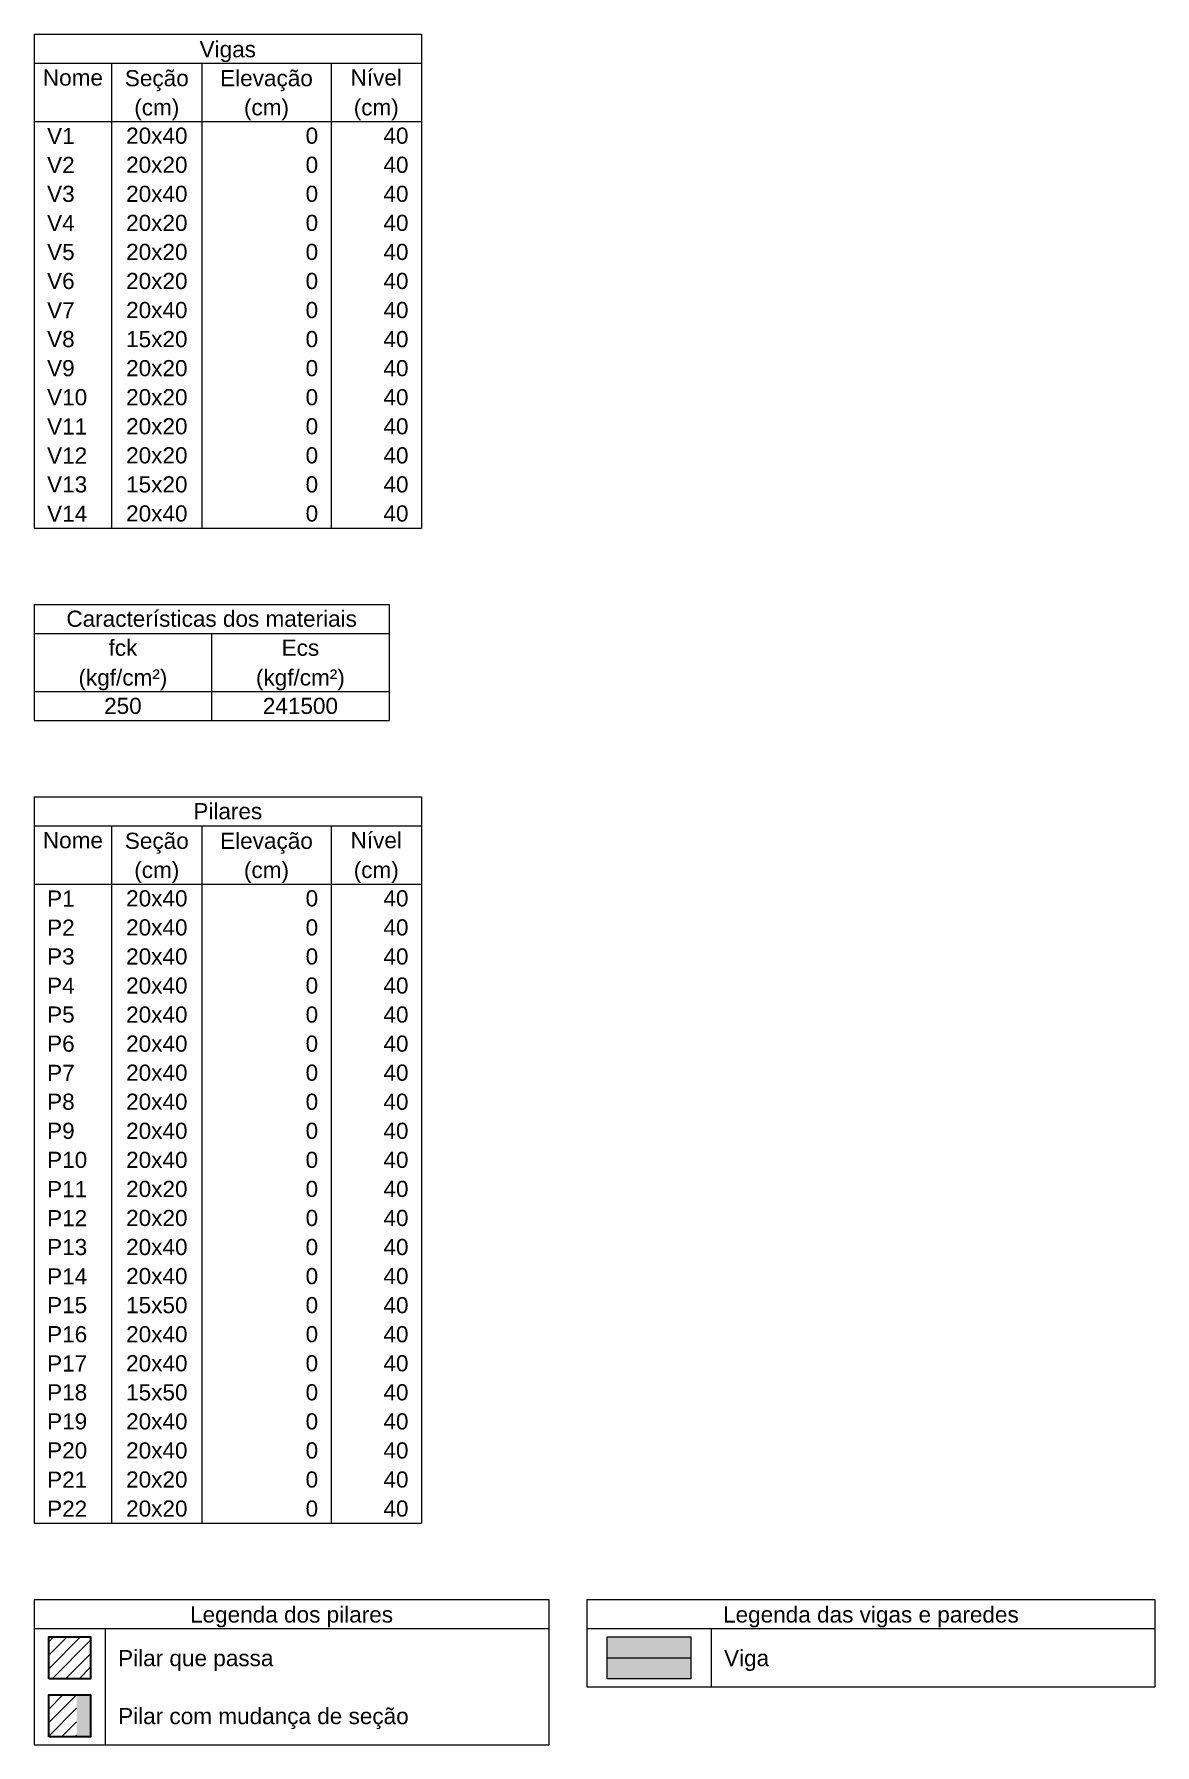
# Model space of a CAD drawing. Header units: millimetres. Extents: x 180 to 11148, y -1598 to 1045.
# Drawn here: x 948.08 to 962.79, y 17.32 to 39.76 of the extents above; entities that cross this region are included whole.
import ezdxf

# ---------------------------------------------------------------- set-up
doc = ezdxf.new("R2010")
doc.units = ezdxf.units.MM
doc.header["$MEASUREMENT"] = 0
for name, color, linetype, lineweight in [('FO-Eixos', 5, 'Continuous', 5), ('FO-Hachura pilar que morre', 106, 'Continuous', 5), ('FO-Hachura pilar que passa', 19, 'Continuous', 5), ('FO-Hachura viga', 43, 'Continuous', 5), ('FO-Pilares', 4, 'Continuous', 30), ('FO-Textos das vigas', 7, 'Continuous', 5), ('FO-Textos dos pilares', 7, 'Continuous', 5), ('FO-Vigas', 1, 'Continuous', 20)]:
    doc.layers.add(name, color=color, linetype=linetype, lineweight=lineweight)
doc.styles.add('Arial', font='arial.ttf')
pattern_1 = [(45, (888.43636, -2.09489), (-0.08838835, 0.08838835), [])]

msp = doc.modelspace()

# ---------------------------------------------------------------- texts
at = {"layer": 'FO-Textos das vigas', "linetype": 'Continuous', "char_height": 0.2118, "line_spacing_factor": 0.798, "style": 'Arial'}
for s, insert, width, attachment_point in [('Vigas', (950.6194, 39.3951), 1.487371, 8), ('Nome', (948.5862, 39.084), 1.582864, 8), ('Seção', (949.6874, 39.0141), 1.684144, 8), ('Elevação', (951.1274, 39.0141), 2.445192, 8), ('Nível', (952.568, 39.084), 1.35426, 8), ('(cm)', (949.6874, 38.6331), 1.186425, 8), ('(cm)', (951.1274, 38.6331), 1.186425, 8), ('(cm)', (952.5684, 38.6331), 1.186425, 8), ('V1', (948.2473, 38.3215), 0.726323, 7), ('20x40', (949.6875, 38.3215), 1.611801, 8), ('0', (951.8055, 38.3215), 0.329884, 9), ('40', (952.9916, 38.3215), 0.659768, 9), ('V2', (948.2473, 37.9402), 0.726323, 7), ('20x20', (949.6875, 37.9402), 1.611801, 8), ('0', (951.8055, 37.9402), 0.329884, 9), ('40', (952.9916, 37.9402), 0.659768, 9), ('V3', (948.2473, 37.559), 0.726323, 7), ('20x40', (949.6875, 37.559), 1.611801, 8), ('0', (951.8055, 37.559), 0.329884, 9), ('40', (952.9916, 37.559), 0.659768, 9), ('V4', (948.2473, 37.1778), 0.726323, 7), ('20x20', (949.6875, 37.1778), 1.611801, 8), ('0', (951.8055, 37.1778), 0.329884, 9), ('40', (952.9916, 37.1778), 0.659768, 9), ('V5', (948.2473, 36.7965), 0.726323, 7), ('20x20', (949.6875, 36.7965), 1.611801, 8), ('0', (951.8055, 36.7965), 0.329884, 9), ('40', (952.9916, 36.7965), 0.659768, 9), ('V6', (948.2473, 36.4153), 0.726323, 7), ('20x20', (949.6875, 36.4153), 1.611801, 8), ('0', (951.8055, 36.4153), 0.329884, 9), ('40', (952.9916, 36.4153), 0.659768, 9), ('V7', (948.2473, 36.034), 0.726323, 7), ('20x40', (949.6875, 36.034), 1.611801, 8), ('0', (951.8055, 36.034), 0.329884, 9), ('40', (952.9916, 36.034), 0.659768, 9), ('V8', (948.2473, 35.6528), 0.726323, 7), ('15x20', (949.6875, 35.6528), 1.611801, 8), ('0', (951.8055, 35.6528), 0.329884, 9), ('40', (952.9916, 35.6528), 0.659768, 9), ('V9', (948.2473, 35.2716), 0.726323, 7), ('20x20', (949.6875, 35.2716), 1.611801, 8), ('0', (951.8055, 35.2716), 0.329884, 9), ('40', (952.9916, 35.2716), 0.659768, 9), ('V10', (948.2473, 34.8903), 1.056207, 7), ('20x20', (949.6875, 34.8903), 1.611801, 8), ('0', (951.8055, 34.8903), 0.329884, 9), ('40', (952.9916, 34.8903), 0.659768, 9), ('V11', (948.2473, 34.5091), 1.056207, 7), ('20x20', (949.6875, 34.5091), 1.611801, 8), ('0', (951.8055, 34.5091), 0.329884, 9), ('40', (952.9916, 34.5091), 0.659768, 9), ('V12', (948.2473, 34.1278), 1.056207, 7), ('20x20', (949.6875, 34.1278), 1.611801, 8), ('0', (951.8055, 34.1278), 0.329884, 9), ('40', (952.9916, 34.1278), 0.659768, 9), ('V13', (948.2473, 33.7466), 1.056207, 7), ('15x20', (949.6875, 33.7466), 1.611801, 8), ('0', (951.8055, 33.7466), 0.329884, 9), ('40', (952.9916, 33.7466), 0.659768, 9), ('V14', (948.2473, 33.3654), 1.056207, 7), ('20x40', (949.6875, 33.3654), 1.611801, 8), ('0', (951.8055, 33.3654), 0.329884, 9), ('40', (952.9916, 33.3654), 0.659768, 9), ('Características dos materiais', (950.4077, 31.9841), 7.659673, 8), ('fck', (949.2428, 31.6029), 0.761048, 8), ('Ecs', (951.5726, 31.6029), 0.992545, 8), ('(kgf/cm²)', (949.2424, 31.1521), 2.341018, 8), ('(kgf/cm²)', (951.5724, 31.1521), 2.341018, 8), ('250', (949.2428, 30.8404), 0.989652, 8), ('241500', (951.5726, 30.8404), 1.979303, 8), ('Legenda dos pilares', (951.4564, 18.8581), 5.347592, 8), ('Legenda das vigas e paredes', (959.0624, 18.8581), 7.78989, 8), ('Pilar que passa', (949.1794, 18.2861), 4.094612, 7), ('Viga', (957.1344, 18.2861), 1.189318, 7), ('Pilar com mudança de seção', (949.1794, 17.5241), 7.659673, 7)]:
    msp.add_mtext(s, dxfattribs=dict(at, insert=insert, width=width, attachment_point=attachment_point))
at = {"layer": 'FO-Textos dos pilares', "linetype": 'Continuous', "char_height": 0.2118, "line_spacing_factor": 0.798, "style": 'Arial'}
for s, insert, width, attachment_point in [('Pilares', (950.6195, 29.4592), 1.817255, 8), ('Nome', (948.5862, 29.0779), 1.582864, 8), ('Seção', (949.6874, 29.0081), 1.684144, 8), ('Elevação', (951.1274, 29.0081), 2.445192, 8), ('Nível', (952.568, 29.0779), 1.35426, 8), ('(cm)', (949.6874, 28.6271), 1.186425, 8), ('(cm)', (951.1274, 28.6271), 1.186425, 8), ('(cm)', (952.5684, 28.6271), 1.186425, 8), ('P1', (948.2473, 28.3154), 0.726323, 7), ('20x40', (949.6875, 28.3154), 1.611801, 8), ('0', (951.8055, 28.3154), 0.329884, 9), ('40', (952.9916, 28.3154), 0.659768, 9), ('P2', (948.2473, 27.9342), 0.726323, 7), ('20x40', (949.6875, 27.9342), 1.611801, 8), ('0', (951.8055, 27.9342), 0.329884, 9), ('40', (952.9916, 27.9342), 0.659768, 9), ('P3', (948.2473, 27.553), 0.726323, 7), ('20x40', (949.6875, 27.553), 1.611801, 8), ('0', (951.8055, 27.553), 0.329884, 9), ('40', (952.9916, 27.553), 0.659768, 9), ('P4', (948.2473, 27.1717), 0.726323, 7), ('20x40', (949.6875, 27.1717), 1.611801, 8), ('0', (951.8055, 27.1717), 0.329884, 9), ('40', (952.9916, 27.1717), 0.659768, 9), ('P5', (948.2473, 26.7905), 0.726323, 7), ('20x40', (949.6875, 26.7905), 1.611801, 8), ('0', (951.8055, 26.7905), 0.329884, 9), ('40', (952.9916, 26.7905), 0.659768, 9), ('P6', (948.2473, 26.4092), 0.726323, 7), ('20x40', (949.6875, 26.4092), 1.611801, 8), ('0', (951.8055, 26.4092), 0.329884, 9), ('40', (952.9916, 26.4092), 0.659768, 9), ('P7', (948.2473, 26.028), 0.726323, 7), ('20x40', (949.6875, 26.028), 1.611801, 8), ('0', (951.8055, 26.028), 0.329884, 9), ('40', (952.9916, 26.028), 0.659768, 9), ('P8', (948.2473, 25.6468), 0.726323, 7), ('20x40', (949.6875, 25.6468), 1.611801, 8), ('0', (951.8055, 25.6468), 0.329884, 9), ('40', (952.9916, 25.6468), 0.659768, 9), ('P9', (948.2473, 25.2655), 0.726323, 7), ('20x40', (949.6875, 25.2655), 1.611801, 8), ('0', (951.8055, 25.2655), 0.329884, 9), ('40', (952.9916, 25.2655), 0.659768, 9), ('P10', (948.2473, 24.8843), 1.056207, 7), ('20x40', (949.6875, 24.8843), 1.611801, 8), ('0', (951.8055, 24.8843), 0.329884, 9), ('40', (952.9916, 24.8843), 0.659768, 9), ('P11', (948.2473, 24.503), 1.056207, 7), ('20x20', (949.6875, 24.503), 1.611801, 8), ('0', (951.8055, 24.503), 0.329884, 9), ('40', (952.9916, 24.503), 0.659768, 9), ('P12', (948.2473, 24.1218), 1.056207, 7), ('20x20', (949.6875, 24.1218), 1.611801, 8), ('0', (951.8055, 24.1218), 0.329884, 9), ('40', (952.9916, 24.1218), 0.659768, 9), ('P13', (948.2473, 23.7406), 1.056207, 7), ('20x40', (949.6875, 23.7406), 1.611801, 8), ('0', (951.8055, 23.7406), 0.329884, 9), ('40', (952.9916, 23.7406), 0.659768, 9), ('P14', (948.2473, 23.3593), 1.056207, 7), ('20x40', (949.6875, 23.3593), 1.611801, 8), ('0', (951.8055, 23.3593), 0.329884, 9), ('40', (952.9916, 23.3593), 0.659768, 9), ('P15', (948.2473, 22.9781), 1.056207, 7), ('15x50', (949.6875, 22.9781), 1.611801, 8), ('0', (951.8055, 22.9781), 0.329884, 9), ('40', (952.9916, 22.9781), 0.659768, 9), ('P16', (948.2473, 22.5968), 1.056207, 7), ('20x40', (949.6875, 22.5968), 1.611801, 8), ('0', (951.8055, 22.5968), 0.329884, 9), ('40', (952.9916, 22.5968), 0.659768, 9), ('P17', (948.2473, 22.2156), 1.056207, 7), ('20x40', (949.6875, 22.2156), 1.611801, 8), ('0', (951.8055, 22.2156), 0.329884, 9), ('40', (952.9916, 22.2156), 0.659768, 9), ('P18', (948.2473, 21.8344), 1.056207, 7), ('15x50', (949.6875, 21.8344), 1.611801, 8), ('0', (951.8055, 21.8344), 0.329884, 9), ('40', (952.9916, 21.8344), 0.659768, 9), ('P19', (948.2473, 21.4531), 1.056207, 7), ('20x40', (949.6875, 21.4531), 1.611801, 8), ('0', (951.8055, 21.4531), 0.329884, 9), ('40', (952.9916, 21.4531), 0.659768, 9), ('P20', (948.2473, 21.0719), 1.056207, 7), ('20x40', (949.6875, 21.0719), 1.611801, 8), ('0', (951.8055, 21.0719), 0.329884, 9), ('40', (952.9916, 21.0719), 0.659768, 9), ('P21', (948.2473, 20.6906), 1.056207, 7), ('20x20', (949.6875, 20.6906), 1.611801, 8), ('0', (951.8055, 20.6906), 0.329884, 9), ('40', (952.9916, 20.6906), 0.659768, 9), ('P22', (948.2473, 20.3094), 1.056207, 7), ('20x20', (949.6875, 20.3094), 1.611801, 8), ('0', (951.8055, 20.3094), 0.329884, 9), ('40', (952.9916, 20.3094), 0.659768, 9)]:
    msp.add_mtext(s, dxfattribs=dict(at, insert=insert, width=width, attachment_point=attachment_point))

# ---------------------------------------------------------------- hatches: boundary and pattern name
at = {"layer": 'FO-Hachura pilar que morre', "linetype": 'Continuous'}
msp.add_hatch(color=256, dxfattribs=at).paths.add_polyline_path([(948.6347, 17.4211), (948.6347, 17.9718), (948.8192, 17.9718), (948.8192, 17.4211), (948.6347, 17.4211)])
at = {"layer": 'FO-Hachura pilar que passa', "linetype": 'Continuous'}
h = msp.add_hatch(dxfattribs=at)
h.set_pattern_fill('ANSI31', color=256, style=0)
h.set_pattern_definition(pattern_1)
h.paths.add_polyline_path([(948.2685, 18.1836), (948.2685, 18.7343), (948.8192, 18.7343), (948.8192, 18.1836), (948.2685, 18.1836)])
h = msp.add_hatch(dxfattribs=at)
h.set_pattern_fill('ANSI31', color=256, style=0)
h.set_pattern_definition(pattern_1)
h.paths.add_polyline_path([(948.2685, 17.4211), (948.2685, 17.9718), (948.6347, 17.9718), (948.6347, 17.4211), (948.2685, 17.4211)])
at = {"layer": 'FO-Hachura viga', "linetype": 'Continuous'}
msp.add_hatch(color=256, dxfattribs=at).paths.add_polyline_path([(955.599, 18.1836), (955.599, 18.7343), (956.7004, 18.7343), (956.7004, 18.1836), (955.599, 18.1836)])

# ---------------------------------------------------------------- linework, layer by layer
at = {"layer": 'FO-Eixos'}
msp.add_line((955.599, 18.4589), (956.7004, 18.4589), dxfattribs=at)
at = {"layer": 'FO-Pilares'}
for points in [[(948.2685, 18.1836), (948.2685, 18.7343), (948.8192, 18.7343), (948.8192, 18.1836), (948.2685, 18.1836)], [(948.2685, 17.4211), (948.2685, 17.9718), (948.8192, 17.9718), (948.8192, 17.4211), (948.2685, 17.4211)]]:
    msp.add_lwpolyline(points, close=True, dxfattribs=at)
at = {"layer": 'FO-Textos das vigas'}
for p, q in [((948.0779, 39.7617), (953.1611, 39.7617)), ((948.0779, 39.7617), (948.0779, 33.2806)), ((953.1611, 39.7617), (953.1611, 33.2806)), ((948.0779, 39.3805), (953.1611, 39.3805)), ((949.0945, 39.3805), (949.0945, 33.2806)), ((950.2806, 39.3805), (950.2806, 33.2806)), ((951.975, 39.3805), (951.975, 33.2806)), ((948.0779, 38.618), (953.1611, 38.618)), ((948.0779, 33.2806), (953.1611, 33.2806)), ((948.0779, 32.2806), (952.7375, 32.2806)), ((948.0779, 32.2806), (948.0779, 31.8994)), ((952.7375, 32.2806), (952.7375, 31.8994)), ((948.0779, 31.8994), (952.7375, 31.8994)), ((948.0779, 31.8994), (948.0779, 30.7557)), ((950.4077, 31.8994), (950.4077, 30.7557)), ((952.7375, 31.8994), (952.7375, 30.7557)), ((948.0779, 31.1369), (952.7375, 31.1369)), ((948.0779, 30.7557), (952.7375, 30.7557)), ((948.0779, 19.2247), (954.8343, 19.2247)), ((948.0779, 19.2247), (948.0779, 17.3185)), ((954.8343, 19.2247), (954.8343, 17.3185)), ((955.3343, 19.2247), (962.7896, 19.2247)), ((955.3343, 19.2247), (955.3343, 18.081)), ((962.7896, 19.2247), (962.7896, 18.081)), ((948.0779, 18.8434), (954.8343, 18.8434)), ((949.0098, 18.8434), (949.0098, 17.3185)), ((955.3343, 18.8434), (962.7896, 18.8434)), ((956.9651, 18.8434), (956.9651, 18.081)), ((955.3343, 18.081), (962.7896, 18.081)), ((948.0779, 17.3185), (954.8343, 17.3185))]:
    msp.add_line(p, q, dxfattribs=at)
at = {"layer": 'FO-Textos dos pilares'}
for p, q in [((948.0779, 29.7557), (953.1611, 29.7557)), ((948.0779, 29.7557), (948.0779, 20.2247)), ((953.1611, 29.7557), (953.1611, 20.2247)), ((948.0779, 29.3744), (953.1611, 29.3744)), ((949.0945, 29.3744), (949.0945, 20.2247)), ((950.2806, 29.3744), (950.2806, 20.2247)), ((951.975, 29.3744), (951.975, 20.2247)), ((948.0779, 28.612), (953.1611, 28.612)), ((948.0779, 20.2247), (953.1611, 20.2247))]:
    msp.add_line(p, q, dxfattribs=at)
at = {"layer": 'FO-Vigas'}
msp.add_lwpolyline([(955.599, 18.1836), (955.599, 18.7343), (956.7004, 18.7343), (956.7004, 18.1836), (955.599, 18.1836)], close=True, dxfattribs=at)

msp.set_redraw_order([(e.dxf.handle, doc.entitydb.next_handle()) for e in msp.query("TEXT MTEXT ATTDEF DIMENSION ARC_DIMENSION")])  # texts and dimensions are drawn at this point

doc.saveas('drawing.dxf')
